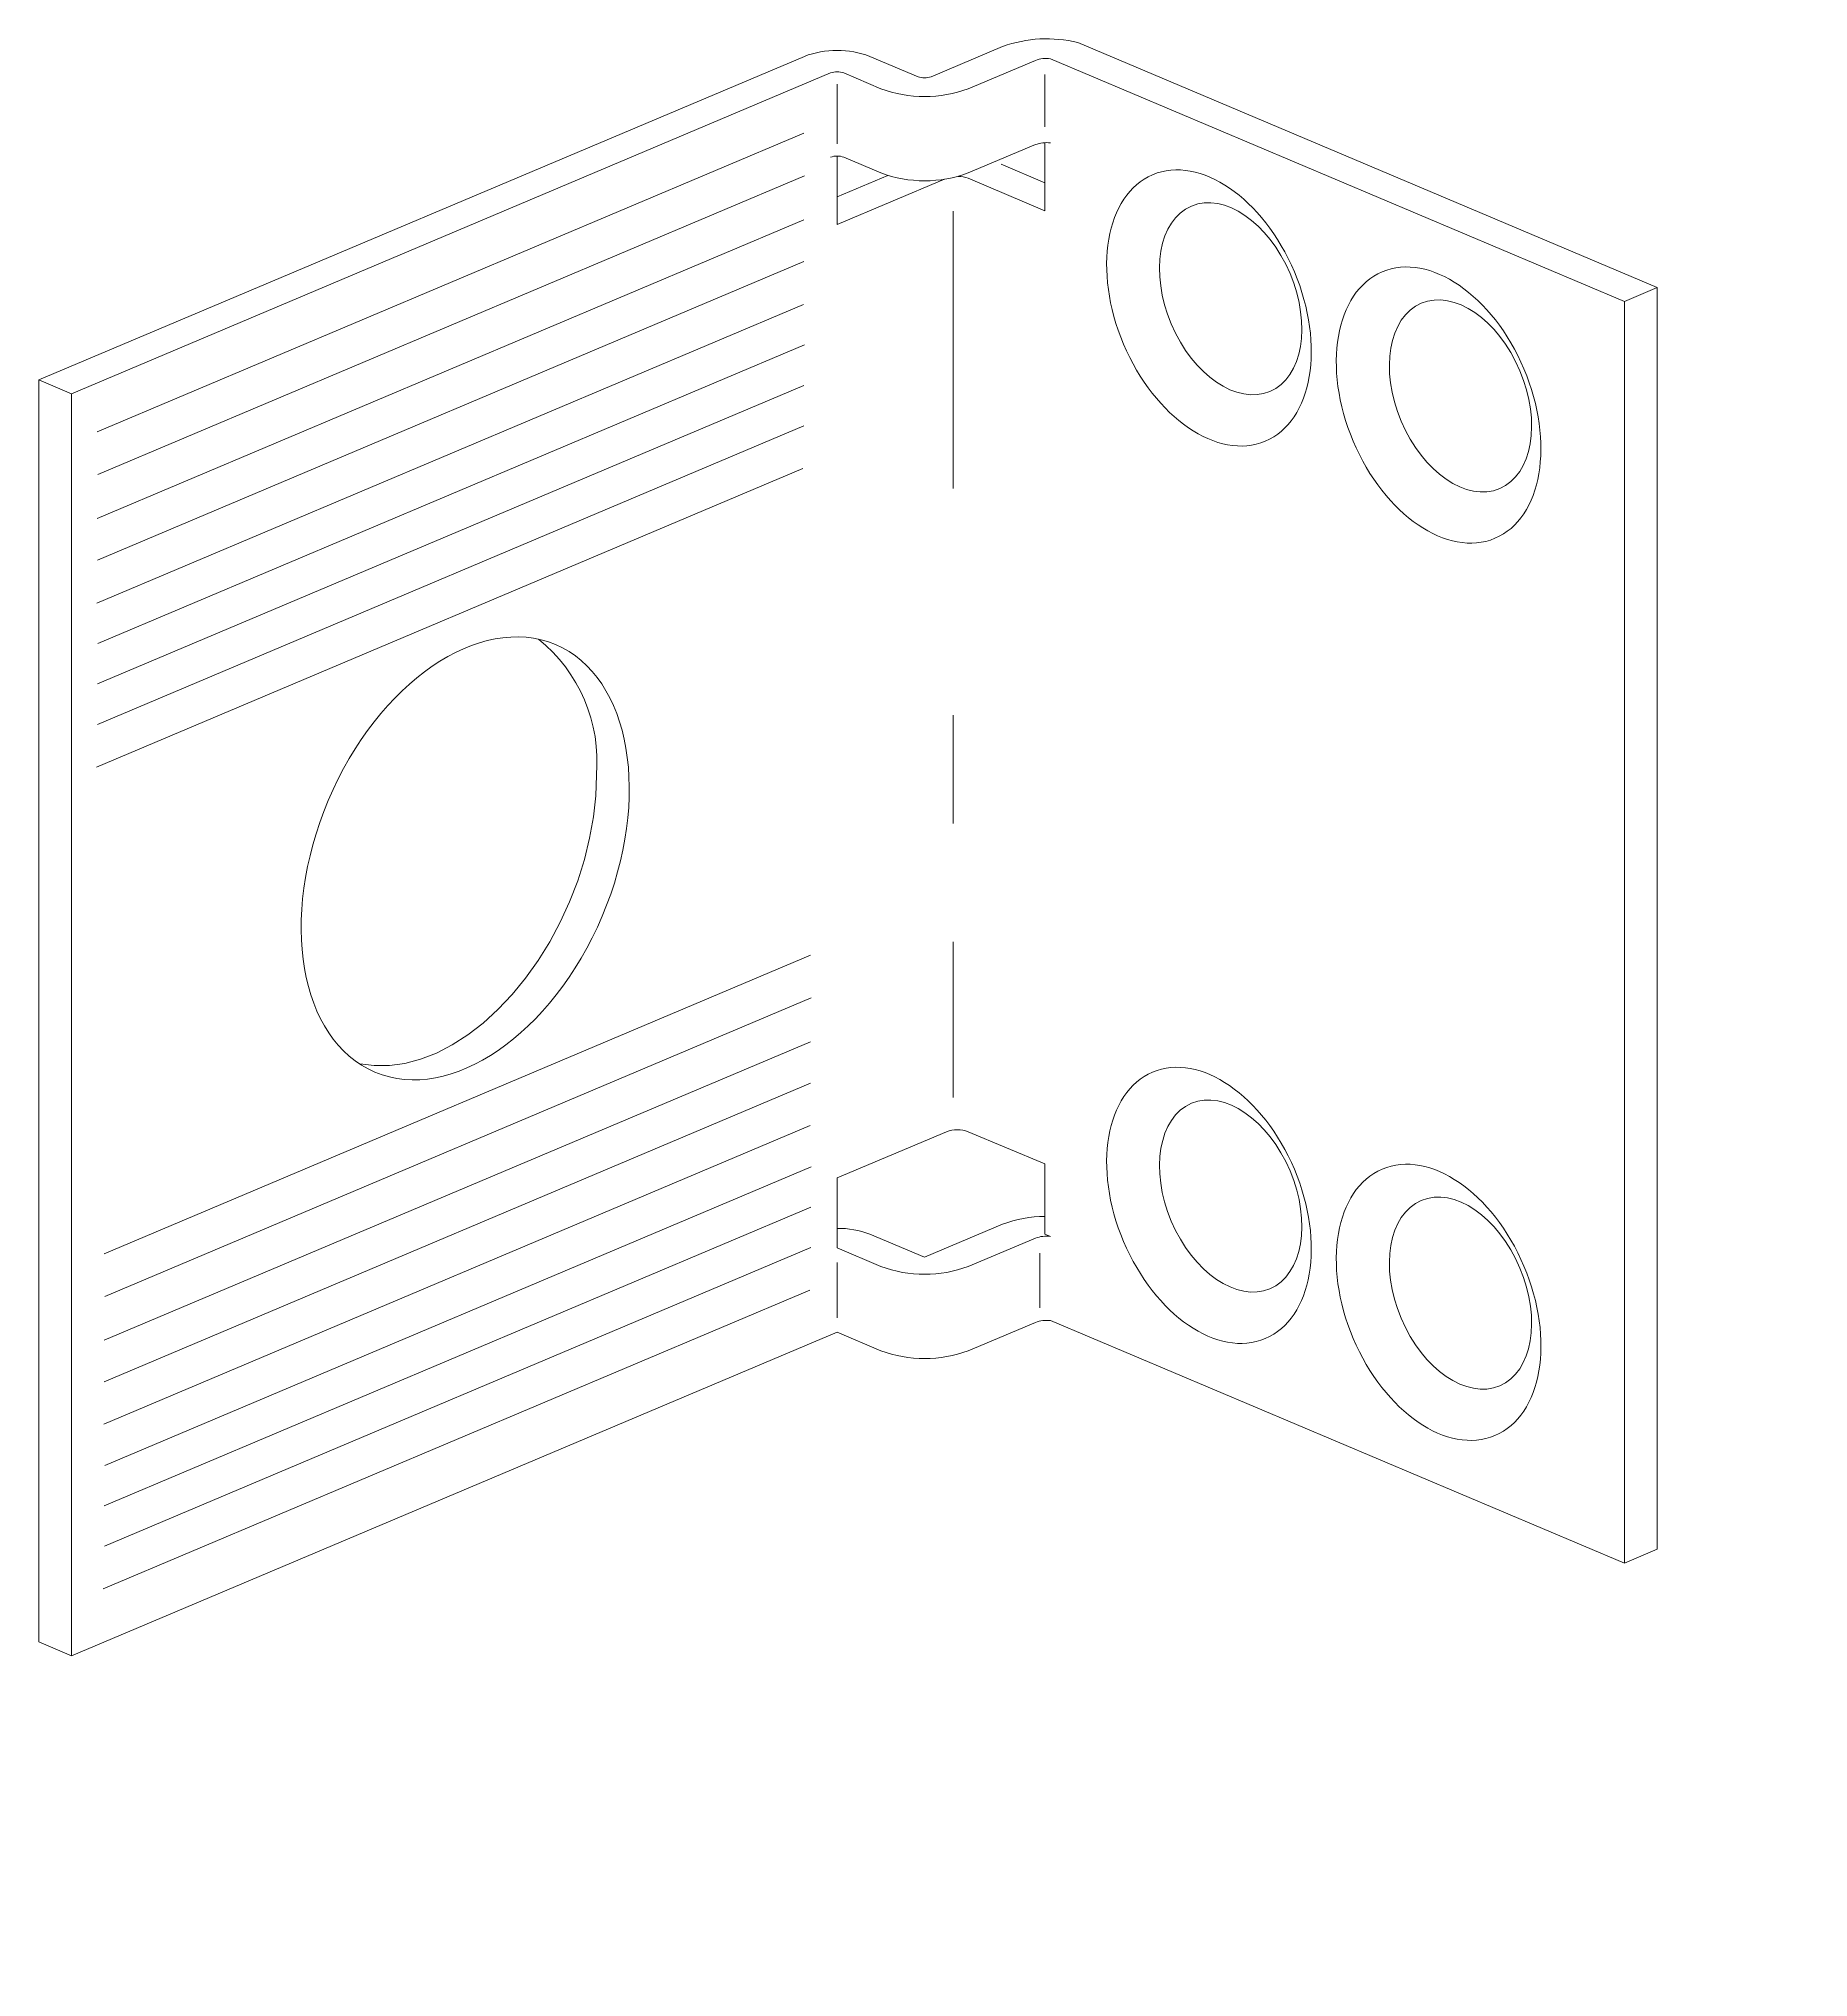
# Model space of a CAD drawing. Header units: metres. Extents: x -27.1 to 47.9, y -10.7 to 6.6.
# Drawn here: x 11.972 to 13.014, y 2.296 to 3.438 of the extents above; entities that cross this region are included whole.
import ezdxf

# ---------------------------------------------------------------- set-up
doc = ezdxf.new("R2010")
doc.units = ezdxf.units.M
doc.header["$MEASUREMENT"] = 0
doc.layers.add('PDF_Working_Num_Penna__7_Num_Penna__7_Num_Penna__7_Num_Penna__7_Num_Penna__7_Num_Penna__7', color=7, linetype='Continuous', lineweight=18)
doc.styles.add('GENERATED_STYLE_1', font='Arial')

msp = doc.modelspace()

# ---------------------------------------------------------------- linework, layer by layer
at = {"layer": 'PDF_Working_Num_Penna__7_Num_Penna__7_Num_Penna__7_Num_Penna__7_Num_Penna__7_Num_Penna__7', "color": 7, "linetype": 'Continuous', "lineweight": 18, "flags": 128}
for points in [[(12.442, 2.6761), (12.4678, 2.6652, 0.17913), (12.5193, 2.6652), (12.5588, 2.6819, -0.123376), (12.5677, 2.6829), (12.9059, 2.54), (12.9252, 2.5482), (12.9252, 3.2914), (12.5838, 3.4357, 0.148682), (12.5395, 3.4334), (12.4974, 3.4156, -0.176947), (12.4897, 3.4156), (12.4613, 3.4276, 0.17935), (12.4227, 3.4276), (11.9716, 3.237)], [(11.9716, 2.4937), (11.991, 2.4855), (11.991, 3.2288), (12.4381, 3.4178, -0.178241), (12.4459, 3.4178), (12.4678, 3.4085, 0.17913), (12.5193, 3.4085), (12.5588, 3.4252, -0.122393), (12.5677, 3.4262), (12.9059, 3.2832)], [(12.4381, 3.3682, -0.175926), (12.4459, 3.3682), (12.4678, 3.3589, 0.17913), (12.5193, 3.3589), (12.5588, 3.3756, -0.124893), (12.5677, 3.3766)], [(12.5133, 3.3569, -0.090673), (12.5193, 3.3558), (12.5644, 3.3367), (12.5644, 3.3767)], [(12.1604, 2.8343), (12.1608, 2.8342), (12.1693, 2.8331), (12.1782, 2.8331), (12.1873, 2.8344), (12.1966, 2.8369), (12.2059, 2.8405), (12.2153, 2.8453), (12.2244, 2.8512), (12.2335, 2.8582), (12.2422, 2.8661), (12.2506, 2.875), (12.2585, 2.8846), (12.2659, 2.895), (12.2728, 2.906), (12.2789, 2.9176), (12.2844, 2.9296), (12.2892, 2.942), (12.2931, 2.9545), (12.2962, 2.9671), (12.2985, 2.9796), (12.2998, 2.9921), (12.3002, 3.0042, 0.249493), (12.2661, 3.0843)], [(12.442, 2.7257), (12.4678, 2.7148, 0.179478), (12.5193, 2.7148), (12.5588, 2.7315, -0.12434), (12.5677, 2.7325), (12.5644, 2.7339), (12.5644, 2.7752), (12.5193, 2.7942, 0.179416), (12.5064, 2.7942), (12.442, 2.767)], [(12.5644, 2.7442, 0.094333), (12.5395, 2.7397), (12.4935, 2.7203), (12.4613, 2.7339, 0.096076), (12.442, 2.7372)]]:
    msp.add_lwpolyline(points, format="xyb", dxfattribs=at)
for points in [[(12.5644, 3.386), (12.5644, 3.417)], [(12.442, 3.3761), (12.442, 3.4112)], [(12.4224, 3.3823), (12.0061, 3.2064)], [(12.5052, 3.3552), (12.442, 3.3286), (12.442, 3.3689)], [(12.4228, 3.3572), (12.0065, 3.1813)], [(12.4718, 3.3575), (12.442, 3.3449)], [(12.5644, 3.3531), (12.5386, 3.364)], [(12.5104, 3.3364), (12.5104, 3.173)], [(12.4224, 3.3313), (12.0061, 3.1554)], [(12.4225, 3.3068), (12.0062, 3.1309)], [(12.9059, 2.54), (12.9059, 3.2832), (12.9252, 3.2914)], [(12.4222, 3.2814), (12.0059, 3.1055)], [(12.4227, 3.2576), (12.0065, 3.0817)], [(11.9716, 2.4937), (11.9716, 3.237), (11.991, 3.2288)], [(12.4225, 3.2338), (12.0063, 3.0579)], [(12.4225, 3.2099), (12.0063, 3.034)], [(12.4219, 3.1849), (12.0056, 3.009)], [(12.5104, 3.0395), (12.5104, 2.9758)], [(12.5104, 2.9061), (12.5104, 2.8144)], [(12.4263, 2.8982), (12.0101, 2.7223)], [(12.4267, 2.8731), (12.0105, 2.6972)], [(12.4263, 2.8472), (12.0101, 2.6713)], [(12.4264, 2.8227), (12.0102, 2.6468)], [(12.4262, 2.7978), (12.0099, 2.6219)], [(12.4267, 2.7735), (12.0105, 2.5976)], [(12.442, 2.767), (12.442, 2.7257)], [(12.4265, 2.7498), (12.0102, 2.5739)], [(12.4265, 2.7259), (12.0103, 2.55)], [(12.5614, 2.7226), (12.5614, 2.6905)], [(12.442, 2.7172), (12.442, 2.6846)], [(12.4259, 2.7008), (12.0096, 2.5249)], [(11.991, 2.4855), (12.442, 2.6761)]]:
    msp.add_lwpolyline(points, dxfattribs=at)
at = {"layer": 'PDF_Working_Num_Penna__7_Num_Penna__7_Num_Penna__7_Num_Penna__7_Num_Penna__7_Num_Penna__7', "color": 7, "linetype": 'Continuous', "lineweight": 18}
for centre, major_axis, ratio in [((12.6611, 3.2794), (-0.0332, 0.0785), 0.641027), ((12.6739, 3.2848), (-0.0231, 0.0546), 0.640745), ((12.7964, 3.2222), (-0.0332, 0.0785), 0.640849), ((12.8093, 3.2276), (-0.0231, 0.0546), 0.640785), ((12.2229, 2.9552), (0.0532, 0.1259), 0.640878), ((12.6611, 2.7508), (-0.0332, 0.0785), 0.640857), ((12.6739, 2.7563), (-0.0231, 0.0546), 0.6407), ((12.7964, 2.6937), (-0.0332, 0.0785), 0.640966), ((12.8093, 2.6991), (-0.0231, 0.0546), 0.640704)]:
    msp.add_ellipse(centre, major_axis=major_axis, ratio=ratio, dxfattribs=at)

# ---------------------------------------------------------------- texts
at = {"layer": 'PDF_Working_Num_Penna__7_Num_Penna__7_Num_Penna__7_Num_Penna__7_Num_Penna__7_Num_Penna__7', "color": 7, "linetype": 'Continuous', "lineweight": 18, "insert": (13.0142, 2.5275), "char_height": 0.00000321, "attachment_point": 7, "rotation": 90, "style": 'GENERATED_STYLE_1'}
msp.add_mtext('\\A1;{\\pql;\\fArial|b0|i0|c0|p34;115753}', dxfattribs=at)
at = {"layer": 'PDF_Working_Num_Penna__7_Num_Penna__7_Num_Penna__7_Num_Penna__7_Num_Penna__7_Num_Penna__7', "color": 7, "linetype": 'Continuous', "lineweight": 18, "insert": (12.5588, 2.2961), "char_height": 0.0000077, "attachment_point": 7, "style": 'GENERATED_STYLE_1'}
msp.add_mtext('\\A1;{\\pql;\\fArial|b0|i0|c0|p34;2x}', dxfattribs=at)

doc.saveas('drawing.dxf')
